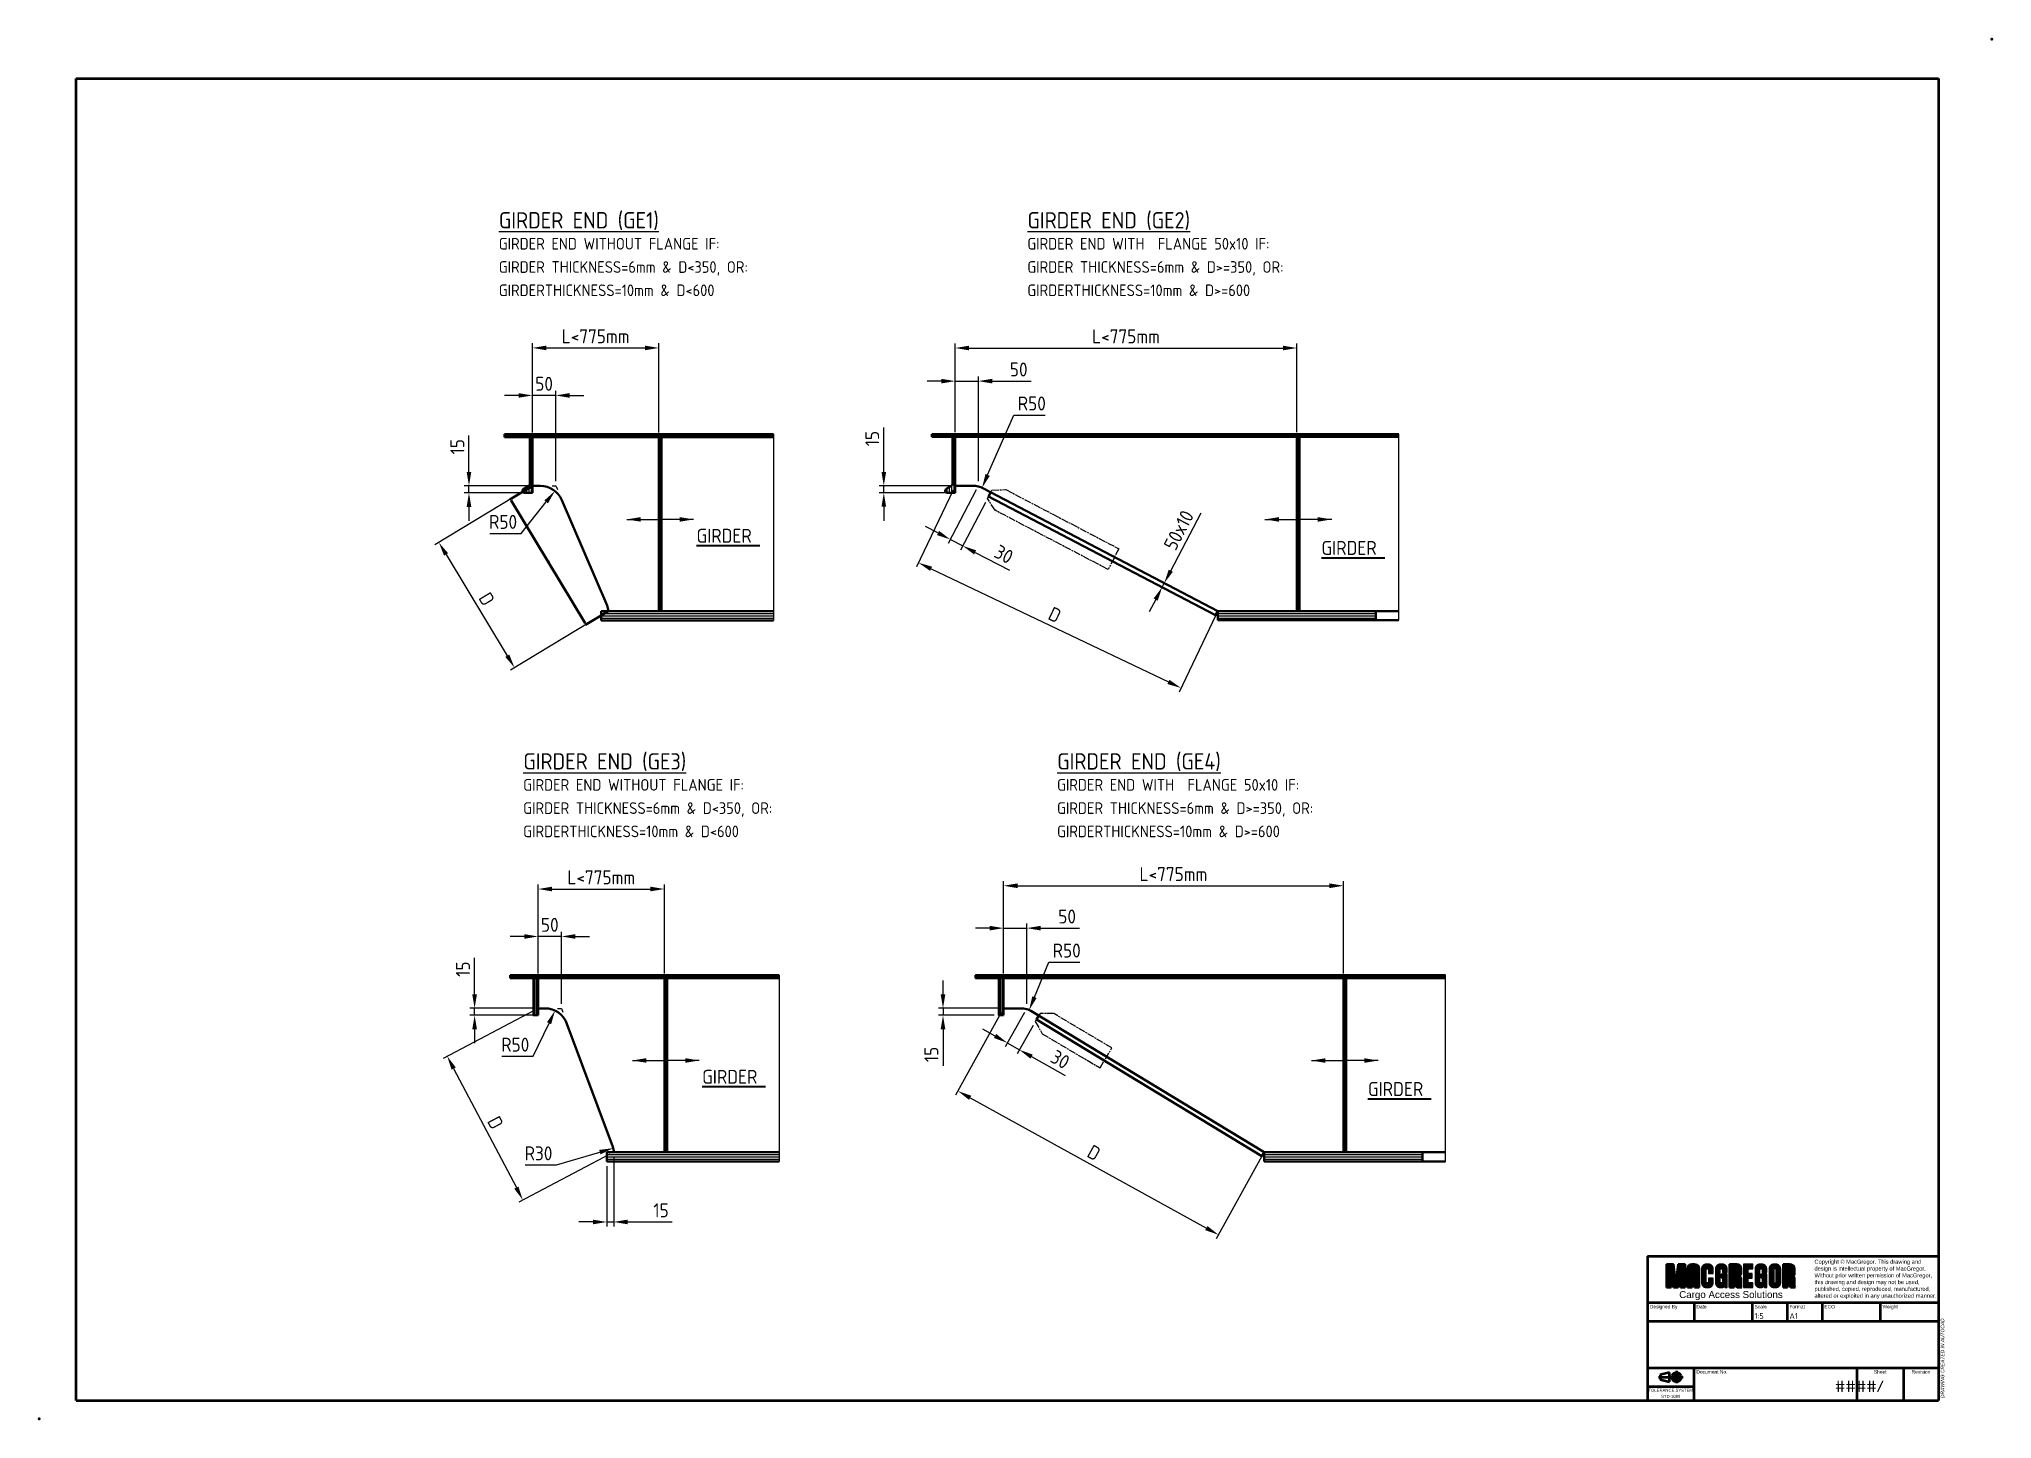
# Model space of a CAD drawing. Header units: millimetres. Extents: x 0 to 4195, y 0 to 2965.
import ezdxf
from ezdxf.enums import TextEntityAlignment as Align

# ---------------------------------------------------------------- set-up
doc = ezdxf.new("R2010")
doc.units = ezdxf.units.MM
doc.header["$LTSCALE"] = 5
doc.linetypes.add('AM_ISO08W050', pattern=[18, 12, -1.5, 3, -1.5])
for name, color, linetype, lineweight in [('AM_5', 3, 'Continuous', 25), ('AM_7', 4, 'AM_ISO08W050', 25), ('AM_8', 1, 'Continuous', 25), ('AM_BOR', 7, 'Continuous', 50), ('Mechanical-AM_0', 7, 'Continuous', 40), ('Mechanical-AM_4', 3, 'Continuous', 25), ('Mechanical-AM_5', 3, 'Continuous', 25), ('Mechanical-AM_6', 2, 'Continuous', 35), ('Mechanical-AM_7', 4, 'AM_ISO08W050', 25), ('Mechanical-AM_8', 1, 'Continuous', 25)]:
    doc.layers.add(name, color=color, linetype=linetype, lineweight=lineweight)
doc.styles.get("Standard").update_dxf_attribs({"font": 'ISOCP.SHX'})
doc.styles.add('TitleBlock', font='isocpeur.ttf')
doc.styles.add('TitleBlockHeadline', font='arial.ttf')
doc.linetypes.add('amzigzag', pattern='A,0.0001,[135,ltypeshp.shx,S=0.04,R=0,X=0,Y=0],-11', length=11.0001)
doc.dimstyles.new('AM_ISO$0', dxfattribs={"dimtxt": 3, "dimasz": 3, "dimexe": 1, "dimexo": 1, "dimgap": 1, "dimtad": 1, "dimdec": 0, "dimdsep": 46, "dimtxsty": 'Standard', "dimcen": 0, "dimclrd": 256, "dimclre": 256, "dimclrt": 2, "dimadec": 0, "dimazin": 2, "dimtp": 0.1, "dimtm": 0.1, "dimtfac": 0.71, "dimtdec": 0, "dimtmove": 0, "dimatfit": 3, "dimfxl": 1, "dimtzin": 0, "dimlwd": -1, "dimlwe": -1, "dimarcsym": 1})
doc.dimstyles.new('AM_ISO$4', dxfattribs={"dimtxt": 3, "dimasz": 3, "dimexe": 1, "dimexo": 1, "dimgap": 1, "dimtad": 1, "dimtoh": 1, "dimdec": 0, "dimdsep": 46, "dimtxsty": 'Standard', "dimcen": 0, "dimclrd": 256, "dimclre": 256, "dimclrt": 2, "dimadec": 0, "dimazin": 2, "dimtp": 0.1, "dimtm": 0.1, "dimtfac": 0.71, "dimtdec": 3, "dimtofl": 0, "dimtmove": 0, "dimatfit": 0, "dimfxl": 1, "dimtzin": 0, "dimlwd": -1, "dimlwe": -1, "dimarcsym": 1})
doc.dimstyles.new('AM_ISO$7', dxfattribs={"dimtxt": 3, "dimasz": 3, "dimexe": 1, "dimexo": 1, "dimgap": 1, "dimtad": 1, "dimdec": 0, "dimdsep": 46, "dimtxsty": 'Standard', "dimcen": 0, "dimclrd": 256, "dimclre": 256, "dimclrt": 2, "dimadec": 0, "dimazin": 2, "dimtp": 0.1, "dimtm": 0.1, "dimtfac": 0.71, "dimtdec": 0, "dimtmove": 0, "dimatfit": 3, "dimfxl": 1, "dimtzin": 0, "dimlwd": -1, "dimlwe": -1, "dimarcsym": 1})

msp = doc.modelspace()

# ---------------------------------------------------------------- texts
at = {"layer": 'Mechanical-AM_6'}
for p in [(1412.31, 1897.69), (2754.74, 1871.61), (1424.43, 735.15), (2854.69, 708.9)]:
    msp.add_text('%%UGIRDER ', height=30, dxfattribs=at).set_placement(p, align=Align.MIDDLE_LEFT)

# ---------------------------------------------------------------- blocks, each defined once
blk = doc.blocks.new('A1')
at = {"layer": 'AM_BOR', "color": 161}
for p, q in [((16, 576), (816, 576)), ((16, 8), (16, 576)), ((816, 576), (816, 8)), ((16, 8), (816, 8))]:
    blk.add_line(p, q, dxfattribs=at)
at = {"layer": 'AM_BOR'}
for p in [(839, 593), (0, 0)]:
    blk.add_point(p, dxfattribs=at)
blk = doc.blocks.new('MacGregor_Center')
at = {"lineweight": 0}
blk.add_hatch(color=1, dxfattribs=at).paths.add_polyline_path([(-27.5, 7), (-31.7, 7), (-33.1, -4.2), (-34.5, 7), (-38.7, 7), (-38.7, -7), (-35.9, -7), (-35.9, 3.5), (-34.5, -7), (-31.7, -7), (-30.3, 3.5), (-30.3, -7), (-27.5, -7)])
h = blk.add_hatch(color=1, dxfattribs=at)
h.paths.add_polyline_path([(-19.1, 4.2, 0.414214), (-21.9, 7), (-23.3, 7, 0.414214), (-26.1, 4.2), (-26.1, -7), (-23.3, -7), (-23.3, -1.1), (-21.9, -1.1), (-21.9, -7), (-19.1, -7)])
h.paths.add_polyline_path([(-21.9, 3.5), (-21.9, 1), (-23.3, 1), (-23.3, 3.5, -1)], flags=16)
h = blk.add_hatch(color=1, dxfattribs=at)
h.paths.add_polyline_path([(6.1, 4.2, 0.414214), (3.3, 7), (-0.9, 7), (-0.9, -7), (1.9, -7), (1.9, -1.4), (2.6, -1.4, -0.414214), (3.3, -2.1), (3.3, -6.3, 0.199889), (3.7, -7), (6.5, -7, -0.25672), (6.1, -6.3), (6.1, -1.4, 0.359801), (4.7, 0, 0.470803), (6.1, 1.4)])
h.paths.add_polyline_path([(3.3, 3.5), (3.3, 2.1, -0.287423), (3, 1.4), (1.9, 1.4), (1.9, 4.2), (3, 4.2, -0.28174)], flags=16)
h = blk.add_hatch(color=1, dxfattribs=at)
h.paths.add_polyline_path([(38.3, 4.2, 0.414214), (35.5, 7), (31.3, 7), (31.3, -7), (34.1, -7), (34.1, -1.4), (34.8, -1.4, -0.414214), (35.5, -2.1), (35.5, -6.3, 0.199889), (35.9, -7), (38.7, -7, -0.25672), (38.3, -6.3), (38.3, -1.4, 0.359801), (36.9, 0, 0.470803), (38.3, 1.4)])
h.paths.add_polyline_path([(35.5, 3.5), (35.5, 2.1, -0.287423), (35.2, 1.4), (34.1, 1.4), (34.1, 4.2), (35.2, 4.2, -0.28174)], flags=16)
at = {"layer": 'AM_8'}
for points in [[(-17.7, -4.2, 0.414214), (-14.9, -7), (-13.5, -7, 0.414214), (-10.7, -4.2), (-10.7, -1.4), (-13.5, -1.4), (-13.5, -3.9, -0.414657), (-13.8, -4.2), (-14.5, -4.2, -0.414214), (-14.9, -3.9), (-14.9, 3.9, -0.415213), (-14.5, 4.2), (-13.8, 4.2, -0.415656), (-13.5, 3.8), (-13.5, 1.4), (-10.7, 1.4), (-10.7, 4.2, 0.414214), (-13.5, 7), (-14.9, 7, 0.414214), (-17.7, 4.2)], [(-6.1, -4.2, -0.414214), (-6.5, -3.9), (-6.5, 3.9, -0.415213), (-6.1, 4.2), (-5.4, 4.2, -0.415656), (-5.1, 3.8), (-5.1, 2.1), (-2.3, 2.1), (-2.3, 4.2, 0.414214), (-5.1, 7), (-6.5, 7, 0.414214), (-9.3, 4.2), (-9.3, -4.2, 0.414214), (-6.5, -7), (-5.4, -7, 0.351109), (-4, -6), (-3.7, -7), (-2.3, -7), (-2.3, 1), (-5.8, 1), (-5.8, -1.1), (-5.1, -1.1), (-5.1, -3.9, -0.414657), (-5.4, -4.2)], [(13.1, 7), (7.5, 7), (7.5, -7), (13.1, -7), (13.1, -4.2), (10.3, -4.2), (10.3, -1.4), (12.8, -1.4), (12.8, 1.4), (10.3, 1.4), (10.3, 4.2), (13.1, 4.2)], [(17.7, -4.2, -0.414214), (17.3, -3.9), (17.3, 3.9, -0.415213), (17.7, 4.2), (18.4, 4.2, -0.415656), (18.7, 3.8), (18.7, 2.1), (21.5, 2.1), (21.5, 4.2, 0.414214), (18.7, 7), (17.3, 7, 0.414214), (14.5, 4.2), (14.5, -4.2, 0.414214), (17.3, -7), (18.4, -7, 0.351109), (19.8, -6), (20.1, -7), (21.5, -7), (21.5, 1), (18, 1), (18, -1.1), (18.7, -1.1), (18.7, -3.9, -0.414657), (18.4, -4.2)]]:
    blk.add_hatch(color=1, dxfattribs=at).paths.add_polyline_path(points)
h = blk.add_hatch(color=1, dxfattribs=at)
h.paths.add_polyline_path([(29.9, 4.2, 0.414214), (27.1, 7), (25.7, 7, 0.414214), (22.9, 4.2), (22.9, -4.2, 0.414214), (25.7, -7), (27.1, -7, 0.414214), (29.9, -4.2)])
h.paths.add_polyline_path([(27.1, 3.9), (27.1, -3.9, -0.414658), (26.8, -4.2), (26.1, -4.2, -0.414214), (25.7, -3.9), (25.7, 3.8, -0.415213), (26.1, 4.2), (26.8, 4.2, -0.415656)], flags=16)
at = {"color": 1, "linetype": 'Continuous'}
for p, q in [((-34.5, 7), (-38.7, 7)), ((-38.7, 7), (-38.7, -7)), ((-35.9, -7), (-35.9, 3.5)), ((-35.9, 3.5), (-34.5, -7)), ((-33.1, -4.2), (-34.5, 7)), ((-31.7, 7), (-33.1, -4.2)), ((-27.5, 7), (-31.7, 7)), ((-31.7, -7), (-30.3, 3.5)), ((-30.3, 3.5), (-30.3, -7)), ((-27.5, -7), (-27.5, 7)), ((-26.1, 4.2), (-26.1, -7)), ((-21.9, 7), (-23.3, 7)), ((-23.3, 3.5), (-23.3, 1)), ((-23.3, 1), (-21.9, 1)), ((-21.9, 1), (-21.9, 3.5)), ((-19.1, -7), (-19.1, 4.2)), ((-0.9, -7), (-0.9, 7)), ((-0.9, 7), (3.3, 7)), ((1.9, 4.2), (3, 4.2)), ((1.9, 1.4), (1.9, 4.2)), ((3, 1.4), (1.9, 1.4)), ((3.3, 3.5), (3.3, 2.1)), ((6.1, 4.2), (6.1, 1.4)), ((31.3, -7), (31.3, 7)), ((31.3, 7), (35.5, 7)), ((34.1, 4.2), (35.2, 4.2)), ((34.1, 1.4), (34.1, 4.2)), ((35.2, 1.4), (34.1, 1.4)), ((35.5, 3.5), (35.5, 2.1)), ((38.3, 4.2), (38.3, 1.4)), ((-38.7, -7), (-35.9, -7)), ((-34.5, -7), (-31.7, -7)), ((-30.3, -7), (-27.5, -7)), ((-26.1, -7), (-23.3, -7)), ((-23.3, -7), (-23.3, -1.1)), ((-23.3, -1.1), (-21.9, -1.1)), ((-21.9, -1.1), (-21.9, -7)), ((-21.9, -7), (-19.1, -7)), ((1.9, -7), (-0.9, -7)), ((2.6, -1.4), (1.9, -1.4)), ((1.9, -1.4), (1.9, -7)), ((3.3, -6.3), (3.3, -2.1)), ((6.5, -7), (3.7, -7)), ((6.1, -1.4), (6.1, -6.3)), ((34.1, -7), (31.3, -7)), ((34.8, -1.4), (34.1, -1.4)), ((34.1, -1.4), (34.1, -7)), ((35.5, -6.3), (35.5, -2.1)), ((38.7, -7), (35.9, -7)), ((38.3, -1.4), (38.3, -6.3))]:
    blk.add_line(p, q, dxfattribs=at)
for centre, radius, start, end in [((-23.3, 4.2), 2.8, 90, 180), ((-22.6, 3.5), 0.7, 0, 180), ((-21.9, 4.2), 2.8, 0, 90), ((2.6, 3.6), 0.754, 355.776, 58.7147), ((2.6, 2), 0.741, 300.6829, 4.8264), ((3.3, 4.2), 2.8, 0, 90), ((4.8, 1.3), 1.31, 265.9357, 4.0643), ((4.5, -1.6), 1.59, 6.5405, 83.4595), ((34.8, 3.6), 0.754, 355.776, 58.7147), ((34.8, 2), 0.741, 300.6829, 4.8264), ((35.5, 4.2), 2.8, 0, 90), ((37, 1.3), 1.31, 265.9357, 4.0643), ((36.7, -1.6), 1.59, 6.5405, 83.4595), ((2.6, -2.1), 0.704, 0, 90), ((4.3, -6.2), 1.02, 183.9574, 229.1727), ((6.9, -6.3), 0.812, 177.769, 235.3611), ((34.8, -2.1), 0.704, 360, 90), ((36.5, -6.2), 1.02, 183.9574, 229.1727), ((39.1, -6.3), 0.812, 177.769, 235.3611)]:
    blk.add_arc(centre, radius, start, end, dxfattribs=at)
at = {"layer": 'AM_5', "color": 1}
for p, q in [((13.1, 7), (7.5, 7)), ((7.5, 7), (7.5, -7)), ((10.3, 1.4), (10.3, 4.2)), ((10.3, 4.2), (13.1, 4.2)), ((12.8, 1.4), (10.3, 1.4)), ((12.8, -1.4), (12.8, 1.4)), ((13.1, 4.2), (13.1, 7)), ((7.5, -7), (13.1, -7)), ((10.3, -4.2), (10.3, -1.4)), ((10.3, -1.4), (12.8, -1.4)), ((13.1, -4.2), (10.3, -4.2)), ((13.1, -7), (13.1, -4.2))]:
    blk.add_line(p, q, dxfattribs=at)
at = {"layer": 'AM_7', "color": 1}
for p, q in [((-17.7, 4.2), (-17.7, -4.2)), ((-13.5, 7), (-14.9, 7)), ((-14.9, -3.9), (-14.9, 3.9)), ((-14.5, 4.2), (-13.8, 4.2)), ((-13.5, 3.9), (-13.5, 1.4)), ((-13.5, 1.4), (-10.7, 1.4)), ((-10.7, 1.4), (-10.7, 4.2)), ((-9.3, 4.2), (-9.3, -4.2)), ((-5.1, 7), (-6.5, 7)), ((-6.5, -3.9), (-6.5, 3.9)), ((-6.1, 4.2), (-5.4, 4.2)), ((-2.3, 1), (-5.8, 1)), ((-5.8, 1), (-5.8, -1.1)), ((-5.1, 3.9), (-5.1, 2.1)), ((-5.1, 2.1), (-2.3, 2.1)), ((-2.3, 2.1), (-2.3, 4.2)), ((-2.3, -7), (-2.3, 1)), ((14.5, 4.2), (14.5, -4.2)), ((18.7, 7), (17.3, 7)), ((17.3, -3.9), (17.3, 3.9)), ((17.7, 4.2), (18.4, 4.2)), ((21.5, 1), (18, 1)), ((18, 1), (18, -1.1)), ((18.7, 3.9), (18.7, 2.1)), ((18.7, 2.1), (21.5, 2.1)), ((21.5, 2.1), (21.5, 4.2)), ((21.5, -7), (21.5, 1)), ((22.9, 4.2), (22.9, -4.2)), ((27.1, 7), (25.7, 7)), ((25.7, 3.9), (25.7, -3.9)), ((26.8, 4.2), (26.1, 4.2)), ((27.1, -3.9), (27.1, 3.9)), ((29.9, -4.2), (29.9, 4.2)), ((-14.9, -7), (-13.5, -7)), ((-13.8, -4.2), (-14.5, -4.2)), ((-10.7, -1.4), (-13.5, -1.4)), ((-13.5, -1.4), (-13.5, -3.9)), ((-10.7, -4.2), (-10.7, -1.4)), ((-6.5, -7), (-5.4, -7)), ((-5.4, -4.2), (-6.1, -4.2)), ((-5.8, -1.1), (-5.1, -1.1)), ((-5.1, -1.1), (-5.1, -3.9)), ((-4, -6), (-3.7, -7)), ((-3.7, -7), (-2.3, -7)), ((17.3, -7), (18.4, -7)), ((18.4, -4.2), (17.7, -4.2)), ((18, -1.1), (18.7, -1.1)), ((18.7, -1.1), (18.7, -3.9)), ((19.8, -6), (20.1, -7)), ((20.1, -7), (21.5, -7)), ((25.7, -7), (27.1, -7)), ((26.1, -4.2), (26.8, -4.2))]:
    blk.add_line(p, q, dxfattribs=at)
for centre, radius, start, end in [((-14.9, 4.2), 2.8, 90, 180), ((-14.5, 3.9), 0.349, 89.8046, 180), ((-13.8, 3.8), 0.351, 0.2821, 90), ((-13.5, 4.2), 2.8, 0, 90), ((-6.5, 4.2), 2.8, 90, 180), ((-6.1, 3.9), 0.349, 89.8046, 180), ((-5.4, 3.8), 0.351, 0.2821, 90), ((-5.1, 4.2), 2.8, 0, 90), ((17.3, 4.2), 2.8, 90, 180), ((17.7, 3.9), 0.349, 89.8046, 180), ((18.4, 3.8), 0.351, 0.2821, 90), ((18.7, 4.2), 2.8, 0, 90), ((25.7, 4.2), 2.8, 90, 180), ((26.1, 3.8), 0.35, 90, 179.8046), ((26.8, 3.9), 0.349, 0, 90.2821), ((27.1, 4.2), 2.8, 0, 90), ((-14.9, -4.2), 2.8, 180, 270), ((-14.5, -3.9), 0.35, 180, 270), ((-13.8, -3.9), 0.35, 269.9132, 0), ((-13.5, -4.2), 2.8, 270, 0), ((-6.5, -4.2), 2.8, 180, 270), ((-6.1, -3.9), 0.35, 180, 270), ((-5.4, -3.9), 0.35, 269.9132, 0), ((-5.4, -5.6), 1.4, 268.1662, 345.5528), ((17.3, -4.2), 2.8, 180, 270), ((17.7, -3.9), 0.35, 180, 270), ((18.4, -3.9), 0.35, 269.9132, 0), ((18.4, -5.6), 1.4, 268.1662, 345.5528), ((25.7, -4.2), 2.8, 180, 270), ((26.1, -3.9), 0.35, 180, 270), ((26.8, -3.9), 0.35, 269.9132, 0.0001), ((27.1, -4.2), 2.8, 270, 0)]:
    blk.add_arc(centre, radius, start, end, dxfattribs=at)
blk = doc.blocks.new('CAS_HEAD')
at = {"layer": 'AM_BOR', "color": 161}
for q in [(0, 62), (-125, 0)]:
    blk.add_line((-125, 62), q, dxfattribs=at)
at = {"layer": 'AM_BOR'}
for p, q in [((-125, 42), (0, 42)), ((-105, 42), (-105, 34)), ((-80, 42), (-80, 34)), ((-65, 42), (-65, 34)), ((-50, 42), (-50, 34)), ((-25, 42), (-25, 34)), ((-125, 34), (0, 34)), ((-125, 14), (0, 14)), ((-105, 0), (-105, 14)), ((-35, 14), (-35, 0)), ((-15, 14), (-15, 0)), ((-125, 6), (-105, 6))]:
    blk.add_line(p, q, dxfattribs=at)
at = {"layer": 'AM_BOR', "color": 3, "linetype": 'Continuous'}
for p, q in [((-120.21, 10), (-109.65, 10)), ((-115.5, 11.99), (-119.49, 11)), ((-119.49, 11), (-119.49, 9)), ((-119.49, 9), (-115.5, 8.01)), ((-115.5, 8.01), (-115.5, 11.99)), ((-112.51, 12.67), (-112.51, 7.34))]:
    blk.add_line(p, q, dxfattribs=at)
for radius in [1.99, 0.997]:
    blk.add_circle((-112.51, 10), radius, dxfattribs=at)
at = {"layer": 'Mechanical-AM_0', "xscale": 0.7142857142857143, "yscale": 0.7142857142857143, "zscale": 0.7142857142857143}
blk.add_blockref('MacGregor_Center', (-89.12, 53.5), dxfattribs=at)
at = {"layer": 'AM_BOR', "insert": (-53.24, 52), "char_height": 1.75, "attachment_point": 4, "style": 'TitleBlockHeadline'}
blk.add_mtext_dynamic_manual_height_columns('Copyright © MacGregor. This drawing and design is intellectual property of MacGregor. Without prior written permission of MacGregor, this drawing and design may not be used, published, copied, reproduced, manufactured, altered or exploited in any unauthorized manner.', width=52.701, gutter_width=10, heights=[0], dxfattribs=at)
at = {"layer": 'AM_BOR', "color": 161, "linetype": 'Continuous', "attachment_point": 5}
for s, width, insert, char_height, style in [('Cargo Access Solutions', 58.4583, (-89.12, 45), 3, 'TitleBlockHeadline'), ('/', 3.548, (-25, 6), 5, 'TitleBlock')]:
    blk.add_mtext_dynamic_manual_height_columns(s, width=width, gutter_width=17.5, heights=[0], dxfattribs=dict(at, insert=insert, char_height=char_height, style=style))
at = {"layer": 'AM_BOR', "linetype": 'Continuous', "char_height": 1.5, "style": 'TitleBlockHeadline'}
for s, width, insert, attachment_point in [('Designed By', 13.5258, (-124, 41), 1), ('Date', 7.6447, (-104, 41), 1), ('Scale', 9.562, (-79, 41), 1), ('Format', 8.884, (-64, 41), 1), ('ECO', 8.884, (-49, 41), 1), ('Weight', 8.884, (-24, 41), 1), ('Document No.', 17.2722, (-104, 13), 1), ('Sheet', 6.5296, (-25, 13), 2), ('Revision', 6.5296, (-7.5, 13), 2)]:
    blk.add_mtext_dynamic_manual_height_columns(s, width=width, gutter_width=17.5, heights=[0], dxfattribs=dict(at, insert=insert, attachment_point=attachment_point))
at = {"layer": 'AM_BOR', "linetype": 'Continuous', "insert": (1, 1), "char_height": 1.5, "attachment_point": 1, "rotation": 90, "style": 'TitleBlockHeadline'}
blk.add_mtext_dynamic_manual_height_columns('{\\fArial|b0|i1|c0|p34;DRAWING CREATED IN AUTOCAD}', width=40.1572, gutter_width=17.5, heights=[0], dxfattribs=at)
at = {"layer": 'AM_BOR', "linetype": 'Continuous', "insert": (-115, 3), "char_height": 1.3, "attachment_point": 5, "line_spacing_factor": 1.2, "style": 'TitleBlockHeadline'}
blk.add_mtext_dynamic_manual_height_columns('TOLERANCE SYSTEM^JSTD-1089', width=19.5515, gutter_width=17.5, heights=[5.65], dxfattribs=at)
at = {"layer": 'AM_BOR', "color": 2, "style": 'TitleBlock', "flags": 2}
for tag, p in [('ARAS_DOCDRAWNBY', (-124, 35)), ('ARAS_DOCDATE', (-104, 35)), ('ARAS_ECONUMBER', (-49, 35)), ('ARAS_PARTWEIGHT', (-24, 35))]:
    blk.add_attdef(tag, p, '', height=2.5, dxfattribs=at)
at = {"layer": 'AM_BOR', "color": 2, "style": 'TitleBlock'}
for tag, p in [('GEN-TITLE-SCA{5.42}', (-79, 35)), ('GEN-TITLE-SIZ{22.6}', (-64, 35))]:
    blk.add_attdef(tag, p, '', height=2.5, dxfattribs=at)
at = {"layer": 'AM_BOR', "color": 161, "style": 'TitleBlock', "flags": 2}
for tag, height, p in [('ARAS_DOCNAME', 4, (-62.5, 29)), ('ARAS_DOCREVISION', 5, (-7.5, 6))]:
    blk.add_attdef(tag, text='', height=height, dxfattribs=at).set_placement(p, align=Align.MIDDLE_CENTER)
for tag, p in [('ARAS_DOCID', (-104, 6)), ('ARAS_DOCTOTALSHEETNO', (-23.5, 6))]:
    blk.add_attdef(tag, text='', height=5, dxfattribs=at).set_placement(p, align=Align.MIDDLE_LEFT)
at = {"layer": 'AM_BOR', "color": 2, "lineweight": 30, "flags": 104}
blk.add_attdef('ARAS_DOCDESCRIPTION', text='', height=3.5, dxfattribs=at).set_placement((-62.5, 20), align=Align.MIDDLE_CENTER)
at = {"layer": 'Mechanical-AM_0', "color": 161, "style": 'TitleBlock'}
blk.add_attdef('ARAS_DOCSHEETNO', text='', height=5, dxfattribs=at).set_placement((-26.5, 6), align=Align.MIDDLE_RIGHT)
blk = doc.blocks.new('*D396')
at = {"layer": 'Defpoints', "color": 0, "transparency": 16777216}
for p in [(923.5, 2004.8), (1059.9, 2004.8), (1059.9, 1989.8)]:
    blk.add_point(p, dxfattribs=at)
at = {"layer": 'Mechanical-AM_5', "transparency": 16777216}
for p, q in [((923.5, 2034.8), (923.5, 2113.1)), ((1049.9, 2004.8), (913.5, 2004.8)), ((1049.9, 1989.8), (913.5, 1989.8)), ((923.5, 1989.8), (923.5, 2004.8)), ((923.5, 1959.8), (923.5, 1929.8))]:
    blk.add_line(p, q, dxfattribs=at)
for points in [[(918.5, 2034.8), (928.5, 2034.8), (923.5, 2004.8)], [(918.5, 1959.8), (928.5, 1959.8), (923.5, 1989.8)]]:
    blk.add_solid(points, dxfattribs=at)
at = {"layer": 'Mechanical-AM_5', "color": 2, "transparency": 16777216, "insert": (898.5, 2089), "char_height": 30, "attachment_point": 5, "rotation": 90}
blk.add_mtext('15', dxfattribs=at)
blk = doc.blocks.new('*D397')
at = {"layer": 'Defpoints', "color": 0, "transparency": 16777216}
for p in [(1059.9, 2199.2), (1059.9, 2109.8), (1109.9, 2004.8)]:
    blk.add_point(p, dxfattribs=at)
at = {"layer": 'Mechanical-AM_5', "transparency": 16777216}
for p, q in [((1029.9, 2199.2), (999.9, 2199.2)), ((1059.9, 2119.8), (1059.9, 2209.2)), ((1109.9, 2199.2), (1059.9, 2199.2)), ((1109.9, 2014.8), (1109.9, 2209.2)), ((1139.9, 2199.2), (1169.9, 2199.2))]:
    blk.add_line(p, q, dxfattribs=at)
for points in [[(1029.9, 2204.2), (1029.9, 2194.2), (1059.9, 2199.2)], [(1139.9, 2204.2), (1139.9, 2194.2), (1109.9, 2199.2)]]:
    blk.add_solid(points, dxfattribs=at)
at = {"layer": 'Mechanical-AM_5', "color": 2, "transparency": 16777216, "insert": (1084.9, 2224.2), "char_height": 30, "attachment_point": 5}
blk.add_mtext('50', dxfattribs=at)
blk = doc.blocks.new('HP_120x6_sv')
at = {"ltscale": 0.35}
for p, q in [((0, 0), (0, -120)), ((0, 0), (6, 0)), ((6, 0), (6, -101.3)), ((0, -120), (17, -120)), ((8.2, -105.2), (19.3, -111.6))]:
    blk.add_line(p, q, dxfattribs=at)
for centre, start, end in [((10.5, -101.3), 180, 240), ((17, -115.5), 270, 60)]:
    blk.add_arc(centre, 4.5, start, end, dxfattribs=at)
at = {"layer": 'Mechanical-AM_8'}
for p, q in [((3, 0), (3, -120)), ((8, -105.1), (8, -120)), ((13, -108), (13, -120)), ((18, -110.9), (18, -120))]:
    blk.add_line(p, q, dxfattribs=at)
blk = doc.blocks.new('*D398')
at = {"layer": 'Defpoints', "color": 0, "transparency": 16777216}
for p in [(1331.3, 2301.3), (1059.9, 2109.8), (1331.3, 2109.8)]:
    blk.add_point(p, dxfattribs=at)
at = {"layer": 'Mechanical-AM_5', "transparency": 16777216}
for p, q in [((1059.9, 2119.8), (1059.9, 2311.3)), ((1331.3, 2119.8), (1331.3, 2311.3)), ((1089.9, 2301.3), (1301.3, 2301.3))]:
    blk.add_line(p, q, dxfattribs=at)
for points in [[(1089.9, 2306.3), (1089.9, 2296.3), (1059.9, 2301.3)], [(1301.3, 2306.3), (1301.3, 2296.3), (1331.3, 2301.3)]]:
    blk.add_solid(points, dxfattribs=at)
at = {"layer": 'Mechanical-AM_5', "color": 2, "transparency": 16777216, "insert": (1195.6, 2326.3), "char_height": 30, "attachment_point": 5}
blk.add_mtext('L<775mm', dxfattribs=at)
blk = doc.blocks.new('*D401')
at = {"layer": 'Defpoints', "color": 0, "transparency": 16777216}
for p in [(1108.1, 1993.9), (1077, 1954.8)]:
    blk.add_point(p, dxfattribs=at)
at = {"layer": 'Mechanical-AM_5', "transparency": 16777216}
for p, q in [((1035.3, 1902.5), (1089.4, 1970.5)), ((968.2, 1902.5), (1035.3, 1902.5))]:
    blk.add_line(p, q, dxfattribs=at)
blk.add_solid([(1085.5, 1973.6), (1093.3, 1967.4), (1108.1, 1993.9)], dxfattribs=at)
at = {"layer": 'Mechanical-AM_5', "color": 2, "transparency": 16777216, "insert": (996.7, 1927.5), "char_height": 30, "attachment_point": 5}
blk.add_mtext('R50', dxfattribs=at)
blk = doc.blocks.new('*D411')
at = {"layer": 'Defpoints', "color": 0, "transparency": 16777216}
for p in [(1059.9, 2004.8), (1222.5, 1735.8), (1021.3, 1614.3)]:
    blk.add_point(p, dxfattribs=at)
at = {"layer": 'Mechanical-AM_5', "transparency": 16777216}
for p, q in [((1051.4, 1999.7), (850.2, 1878.1)), ((874.3, 1857.6), (1005.8, 1639.9)), ((1213.9, 1730.7), (1012.8, 1609.1))]:
    blk.add_line(p, q, dxfattribs=at)
for points in [[(878.6, 1860.2), (870, 1855), (858.8, 1883.3)], [(1010.1, 1642.5), (1001.5, 1637.4), (1021.3, 1614.3)]]:
    blk.add_solid(points, dxfattribs=at)
at = {"layer": 'Mechanical-AM_5', "color": 2, "transparency": 16777216, "insert": (961.6, 1761.8), "char_height": 30, "attachment_point": 5, "rotation": 301.1448}
blk.add_mtext('D', dxfattribs=at)
blk = doc.blocks.new('*D415')
at = {"layer": 'Defpoints', "color": 0, "transparency": 16777216}
for p in [(2121.8, 1054.6), (2071.8, 947.3), (2121.8, 882.3)]:
    blk.add_point(p, dxfattribs=at)
at = {"layer": 'Mechanical-AM_5', "transparency": 16777216}
for p, q in [((2041.8, 1054.6), (2011.8, 1054.6)), ((2071.8, 957.3), (2071.8, 1064.6)), ((2071.8, 1054.6), (2121.8, 1054.6)), ((2121.8, 892.3), (2121.8, 1064.6)), ((2151.8, 1054.6), (2234.9, 1054.6))]:
    blk.add_line(p, q, dxfattribs=at)
for points in [[(2041.8, 1059.6), (2041.8, 1049.6), (2071.8, 1054.6)], [(2151.8, 1059.6), (2151.8, 1049.6), (2121.8, 1054.6)]]:
    blk.add_solid(points, dxfattribs=at)
at = {"layer": 'Mechanical-AM_5', "color": 2, "transparency": 16777216, "insert": (2208.4, 1079.6), "char_height": 30, "attachment_point": 5}
blk.add_mtext('50', dxfattribs=at)
blk = doc.blocks.new('*D416')
at = {"layer": 'Defpoints', "color": 0, "transparency": 16777216}
for p in [(2801.8, 1145.7), (2071.8, 947.3), (2801.8, 947.3)]:
    blk.add_point(p, dxfattribs=at)
at = {"layer": 'Mechanical-AM_5', "transparency": 16777216}
for p, q in [((2071.8, 957.3), (2071.8, 1155.7)), ((2101.8, 1145.7), (2771.8, 1145.7)), ((2801.8, 957.3), (2801.8, 1155.7))]:
    blk.add_line(p, q, dxfattribs=at)
for points in [[(2101.8, 1150.7), (2101.8, 1140.7), (2071.8, 1145.7)], [(2771.8, 1150.7), (2771.8, 1140.7), (2801.8, 1145.7)]]:
    blk.add_solid(points, dxfattribs=at)
at = {"layer": 'Mechanical-AM_5', "color": 2, "transparency": 16777216, "insert": (2436.8, 1170.7), "char_height": 30, "attachment_point": 5}
blk.add_mtext('L<775mm', dxfattribs=at)
blk = doc.blocks.new('*D417')
at = {"layer": 'Defpoints', "color": 0, "transparency": 16777216}
for p in [(2071.8, 882.3), (1941.8, 867.3), (2061.8, 867.3)]:
    blk.add_point(p, dxfattribs=at)
at = {"layer": 'Mechanical-AM_5', "transparency": 16777216}
for p, q in [((1941.8, 912.3), (1941.8, 942.3)), ((2061.8, 882.3), (1931.8, 882.3)), ((1941.8, 882.3), (1941.8, 867.3)), ((2051.8, 867.3), (1931.8, 867.3)), ((1941.8, 837.3), (1941.8, 759.1))]:
    blk.add_line(p, q, dxfattribs=at)
for points in [[(1936.8, 912.3), (1946.8, 912.3), (1941.8, 882.3)], [(1936.8, 837.3), (1946.8, 837.3), (1941.8, 867.3)]]:
    blk.add_solid(points, dxfattribs=at)
at = {"layer": 'Mechanical-AM_5', "color": 2, "transparency": 16777216, "insert": (1916.8, 783.2), "char_height": 30, "attachment_point": 5, "rotation": 90}
blk.add_mtext('15', dxfattribs=at)
blk = doc.blocks.new('*D403')
at = {"layer": 'Defpoints', "color": 0, "transparency": 16777216}
for p in [(2071.8, 882.3), (2631.8, 573.3), (2533.8, 395.6)]:
    blk.add_point(p, dxfattribs=at)
at = {"layer": 'Mechanical-AM_5', "transparency": 16777216}
for p, q in [((2067, 873.5), (1968.9, 695.8)), ((2000, 690.1), (2507.5, 410.1)), ((2627, 564.5), (2528.9, 386.8))]:
    blk.add_line(p, q, dxfattribs=at)
for points in [[(2002.5, 694.5), (1997.6, 685.7), (1973.8, 704.6)], [(2509.9, 414.4), (2505.1, 405.7), (2533.8, 395.6)]]:
    blk.add_solid(points, dxfattribs=at)
at = {"layer": 'Mechanical-AM_5', "color": 2, "transparency": 16777216, "insert": (2266, 572.1), "char_height": 30, "attachment_point": 5, "rotation": 331.1107}
blk.add_mtext('D', dxfattribs=at)
blk = doc.blocks.new('*D418')
at = {"layer": 'Defpoints', "color": 0, "transparency": 16777216}
for p in [(2126.8, 878.6), (2107.9, 832.3)]:
    blk.add_point(p, dxfattribs=at)
at = {"layer": 'Mechanical-AM_5', "transparency": 16777216}
for p, q in [((2138.2, 906.3), (2169, 981.4)), ((2169, 981.4), (2236, 981.4))]:
    blk.add_line(p, q, dxfattribs=at)
blk.add_solid([(2133.6, 908.2), (2142.8, 904.4), (2126.8, 878.6)], dxfattribs=at)
at = {"layer": 'Mechanical-AM_5', "color": 2, "transparency": 16777216, "insert": (2207.5, 1006.4), "char_height": 30, "attachment_point": 5}
blk.add_mtext('R50', dxfattribs=at)
blk = doc.blocks.new('*D404')
at = {"layer": 'Defpoints', "color": 0, "transparency": 16777216}
for p in [(2121.8, 882.3), (2140.2, 854), (2105.9, 793.3)]:
    blk.add_point(p, dxfattribs=at)
at = {"layer": 'Mechanical-AM_5', "transparency": 16777216}
for p, q in [((2116.9, 873.6), (2075, 799.4)), ((2135.3, 845.3), (2101, 784.6)), ((2053.8, 822.8), (2027.6, 837.6)), ((2079.9, 808.1), (2105.9, 793.3)), ((2132, 778.6), (2204.3, 737.7))]:
    blk.add_line(p, q, dxfattribs=at)
for points in [[(2056.2, 827.2), (2051.3, 818.5), (2079.9, 808.1)], [(2134.5, 782.9), (2129.6, 774.2), (2105.9, 793.3)]]:
    blk.add_solid(points, dxfattribs=at)
at = {"layer": 'Mechanical-AM_5', "color": 2, "transparency": 16777216, "insert": (2193.5, 772.5), "char_height": 30, "attachment_point": 5, "rotation": 330.5185}
blk.add_mtext('30', dxfattribs=at)
blk = doc.blocks.new('*D405')
at = {"layer": 'Defpoints', "color": 0, "transparency": 16777216}
for p in [(1219.6, 553.3), (1234.6, 573.3), (1219.6, 423.3)]:
    blk.add_point(p, dxfattribs=at)
at = {"layer": 'Mechanical-AM_5', "transparency": 16777216}
for p, q in [((1234.6, 563.3), (1234.6, 413.3)), ((1219.6, 543.3), (1219.6, 413.3)), ((1189.6, 423.3), (1159.6, 423.3)), ((1219.6, 423.3), (1234.6, 423.3)), ((1264.6, 423.3), (1360.2, 423.3))]:
    blk.add_line(p, q, dxfattribs=at)
for points in [[(1189.6, 428.3), (1189.6, 418.3), (1219.6, 423.3)], [(1264.6, 428.3), (1264.6, 418.3), (1234.6, 423.3)]]:
    blk.add_solid(points, dxfattribs=at)
at = {"layer": 'Mechanical-AM_5', "color": 2, "transparency": 16777216, "insert": (1336.1, 448.3), "char_height": 30, "attachment_point": 5}
blk.add_mtext('15', dxfattribs=at)
blk = doc.blocks.new('*D406')
at = {"layer": 'Defpoints', "color": 0, "transparency": 16777216}
for p in [(935.6, 882.3), (1072.1, 882.3), (1072.1, 867.3)]:
    blk.add_point(p, dxfattribs=at)
at = {"layer": 'Mechanical-AM_5', "transparency": 16777216}
for p, q in [((935.6, 912.3), (935.6, 990.5)), ((1062.1, 882.3), (925.6, 882.3)), ((935.6, 867.3), (935.6, 882.3)), ((1062.1, 867.3), (925.6, 867.3)), ((935.6, 837.3), (935.6, 807.3))]:
    blk.add_line(p, q, dxfattribs=at)
for points in [[(930.6, 912.3), (940.6, 912.3), (935.6, 882.3)], [(930.6, 837.3), (940.6, 837.3), (935.6, 867.3)]]:
    blk.add_solid(points, dxfattribs=at)
at = {"layer": 'Mechanical-AM_5', "color": 2, "transparency": 16777216, "insert": (910.6, 966.4), "char_height": 30, "attachment_point": 5, "rotation": 90}
blk.add_mtext('15', dxfattribs=at)
blk = doc.blocks.new('*D407')
at = {"layer": 'Defpoints', "color": 0, "transparency": 16777216}
for p in [(1072.1, 1036.7), (1072.1, 947.3), (1122.1, 882.3)]:
    blk.add_point(p, dxfattribs=at)
at = {"layer": 'Mechanical-AM_5', "transparency": 16777216}
for p, q in [((1042.1, 1036.7), (1012.1, 1036.7)), ((1072.1, 957.3), (1072.1, 1046.7)), ((1122.1, 1036.7), (1072.1, 1036.7)), ((1122.1, 892.3), (1122.1, 1046.7)), ((1152.1, 1036.7), (1182.1, 1036.7))]:
    blk.add_line(p, q, dxfattribs=at)
for points in [[(1042.1, 1041.7), (1042.1, 1031.7), (1072.1, 1036.7)], [(1152.1, 1041.7), (1152.1, 1031.7), (1122.1, 1036.7)]]:
    blk.add_solid(points, dxfattribs=at)
at = {"layer": 'Mechanical-AM_5', "color": 2, "transparency": 16777216, "insert": (1097.1, 1061.7), "char_height": 30, "attachment_point": 5}
blk.add_mtext('50', dxfattribs=at)
blk = doc.blocks.new('*D408')
at = {"layer": 'Defpoints', "color": 0, "transparency": 16777216}
for p in [(1072.1, 882.3), (1234.6, 573.3), (1039.2, 470.5)]:
    blk.add_point(p, dxfattribs=at)
at = {"layer": 'Mechanical-AM_5', "transparency": 16777216}
for p, q in [((1063.2, 877.6), (867.8, 774.8)), ((890.6, 753), (1025.3, 497.1)), ((1225.8, 568.6), (1030.4, 465.8))]:
    blk.add_line(p, q, dxfattribs=at)
for points in [[(895.1, 755.3), (886.2, 750.6), (876.7, 779.5)], [(1029.7, 499.4), (1020.8, 494.7), (1039.2, 470.5)]]:
    blk.add_solid(points, dxfattribs=at)
at = {"layer": 'Mechanical-AM_5', "color": 2, "transparency": 16777216, "insert": (980.3, 636.7), "char_height": 30, "attachment_point": 5, "rotation": 297.7479}
blk.add_mtext('D', dxfattribs=at)
blk = doc.blocks.new('*D409')
at = {"layer": 'Defpoints', "color": 0, "transparency": 16777216}
for p in [(1343.4, 1138.7), (1072.1, 947.3), (1343.4, 947.3)]:
    blk.add_point(p, dxfattribs=at)
at = {"layer": 'Mechanical-AM_5', "transparency": 16777216}
for p, q in [((1072.1, 957.3), (1072.1, 1148.7)), ((1102.1, 1138.7), (1313.4, 1138.7)), ((1343.4, 957.3), (1343.4, 1148.7))]:
    blk.add_line(p, q, dxfattribs=at)
for points in [[(1102.1, 1143.7), (1102.1, 1133.7), (1072.1, 1138.7)], [(1313.4, 1143.7), (1313.4, 1133.7), (1343.4, 1138.7)]]:
    blk.add_solid(points, dxfattribs=at)
at = {"layer": 'Mechanical-AM_5', "color": 2, "transparency": 16777216, "insert": (1207.7, 1163.7), "char_height": 30, "attachment_point": 5}
blk.add_mtext('L<775mm', dxfattribs=at)
blk = doc.blocks.new('*D420')
at = {"layer": 'Defpoints', "color": 0, "transparency": 16777216}
for p in [(1108.4, 877.4), (1086.8, 832.3)]:
    blk.add_point(p, dxfattribs=at)
at = {"layer": 'Mechanical-AM_5', "transparency": 16777216}
for p, q in [((1061.4, 779.2), (1095.5, 850.3)), ((994.4, 779.2), (1061.4, 779.2))]:
    blk.add_line(p, q, dxfattribs=at)
blk.add_solid([(1091, 852.5), (1100, 848.2), (1108.4, 877.4)], dxfattribs=at)
at = {"layer": 'Mechanical-AM_5', "color": 2, "transparency": 16777216, "insert": (1022.9, 804.2), "char_height": 30, "attachment_point": 5}
blk.add_mtext('R50', dxfattribs=at)
blk = doc.blocks.new('*D410')
at = {"layer": 'Defpoints', "color": 0, "transparency": 16777216}
for p in [(1204.6, 573.3), (1233.4, 581.8)]:
    blk.add_point(p, dxfattribs=at)
at = {"layer": 'Mechanical-AM_5', "transparency": 16777216}
for p, q in [((1044.3, 545.7), (1111.4, 545.7)), ((1111.4, 545.7), (1204.6, 573.3))]:
    blk.add_line(p, q, dxfattribs=at)
blk.add_solid([(1203.2, 578.1), (1206, 568.5), (1233.4, 581.8)], dxfattribs=at)
at = {"layer": 'Mechanical-AM_5', "color": 2, "transparency": 16777216, "insert": (1072.9, 570.7), "char_height": 30, "attachment_point": 5}
blk.add_mtext('R30', dxfattribs=at)
blk = doc.blocks.new('DETAIL TITLE')
at = {"color": 161}
blk.add_attdef('TITLE', text='', height=3.5, dxfattribs=at).set_placement((-0.02, -0.74), align=Align.BOTTOM_CENTER)
at = {"color": 2}
for p in [(-0.05, -1.74), (-0.05, -6.74), (-0.05, -11.74), (-0.05, -16.74)]:
    blk.add_attdef('NOTE', text='', height=2.5, dxfattribs=at).set_placement(p, align=Align.TOP_CENTER)
blk = doc.blocks.new('*D429')
at = {"layer": 'Defpoints', "color": 0, "transparency": 16777216}
for p in [(1814.6, 1990), (1954.9, 1990), (1967.9, 2005)]:
    blk.add_point(p, dxfattribs=at)
at = {"layer": 'Mechanical-AM_5', "transparency": 16777216}
for p, q in [((1814.6, 2035), (1814.6, 2130.6)), ((1957.9, 2005), (1804.6, 2005)), ((1944.9, 1990), (1804.6, 1990)), ((1814.6, 1990), (1814.6, 2005)), ((1814.6, 1960), (1814.6, 1930))]:
    blk.add_line(p, q, dxfattribs=at)
for points in [[(1809.6, 2035), (1819.6, 2035), (1814.6, 2005)], [(1809.6, 1960), (1819.6, 1960), (1814.6, 1990)]]:
    blk.add_solid(points, dxfattribs=at)
at = {"layer": 'Mechanical-AM_5', "color": 2, "transparency": 16777216, "insert": (1789.6, 2106.5), "char_height": 30, "attachment_point": 5, "rotation": 90}
blk.add_mtext('15', dxfattribs=at)
blk = doc.blocks.new('*D430')
at = {"layer": 'Defpoints', "color": 0, "transparency": 16777216}
for p in [(2701.9, 2301.1), (1967.9, 2110), (2701.9, 2110)]:
    blk.add_point(p, dxfattribs=at)
at = {"layer": 'Mechanical-AM_5', "transparency": 16777216}
for p, q in [((1967.9, 2120), (1967.9, 2311.1)), ((2701.9, 2120), (2701.9, 2311.1)), ((1997.9, 2301.1), (2671.9, 2301.1))]:
    blk.add_line(p, q, dxfattribs=at)
for points in [[(1997.9, 2306.1), (1997.9, 2296.1), (1967.9, 2301.1)], [(2671.9, 2306.1), (2671.9, 2296.1), (2701.9, 2301.1)]]:
    blk.add_solid(points, dxfattribs=at)
at = {"layer": 'Mechanical-AM_5', "color": 2, "transparency": 16777216, "insert": (2334.9, 2326.1), "char_height": 30, "attachment_point": 5}
blk.add_mtext('L<775mm', dxfattribs=at)
blk = doc.blocks.new('*D431')
at = {"layer": 'Defpoints', "color": 0, "transparency": 16777216}
for p in [(2017.9, 2230), (1967.9, 2110), (2017.9, 2005)]:
    blk.add_point(p, dxfattribs=at)
at = {"layer": 'Mechanical-AM_5', "transparency": 16777216}
for p, q in [((1937.9, 2230), (1907.9, 2230)), ((1967.9, 2120), (1967.9, 2240)), ((1967.9, 2230), (2017.9, 2230)), ((2017.9, 2015), (2017.9, 2240)), ((2047.9, 2230), (2130.9, 2230))]:
    blk.add_line(p, q, dxfattribs=at)
for points in [[(1937.9, 2235), (1937.9, 2225), (1967.9, 2230)], [(2047.9, 2235), (2047.9, 2225), (2017.9, 2230)]]:
    blk.add_solid(points, dxfattribs=at)
at = {"layer": 'Mechanical-AM_5', "color": 2, "transparency": 16777216, "insert": (2104.4, 2255), "char_height": 30, "attachment_point": 5}
blk.add_mtext('50', dxfattribs=at)
blk = doc.blocks.new('*D432')
at = {"layer": 'Defpoints', "color": 0, "transparency": 16777216}
for p in [(2283.5, 1854.7), (2288.2, 1863.5), (2417.1, 1796.1)]:
    blk.add_point(p, dxfattribs=at)
at = {"layer": 'Mechanical-AM_5', "transparency": 16777216}
for p, q in [((2431, 1822.6), (2496, 1946.7)), ((2292.4, 1850), (2421.3, 1782.6)), ((2297, 1858.9), (2426, 1791.4)), ((2412.5, 1787.2), (2417.1, 1796.1)), ((2398.6, 1760.6), (2384.7, 1734))]:
    blk.add_line(p, q, dxfattribs=at)
for points in [[(2426.6, 1825), (2435.5, 1820.3), (2417.1, 1796.1)], [(2394.1, 1762.9), (2403, 1758.3), (2412.5, 1787.2)]]:
    blk.add_solid(points, dxfattribs=at)
at = {"layer": 'Mechanical-AM_5', "color": 2, "transparency": 16777216, "insert": (2448.3, 1909.6), "char_height": 30, "attachment_point": 5, "rotation": 62.3749}
blk.add_mtext('50x10', dxfattribs=at)
blk = doc.blocks.new('*D433')
at = {"layer": 'Defpoints', "color": 0, "transparency": 16777216}
for p in [(2025.6, 2000.8), (2005.6, 1955)]:
    blk.add_point(p, dxfattribs=at)
at = {"layer": 'Mechanical-AM_5', "transparency": 16777216}
for p, q in [((2037.7, 2028.3), (2094, 2157)), ((2094, 2157), (2161, 2157))]:
    blk.add_line(p, q, dxfattribs=at)
blk.add_solid([(2033.1, 2030.3), (2042.3, 2026.3), (2025.6, 2000.8)], dxfattribs=at)
at = {"layer": 'Mechanical-AM_5', "color": 2, "transparency": 16777216, "insert": (2132.5, 2182), "char_height": 30, "attachment_point": 5}
blk.add_mtext('R50', dxfattribs=at)
blk = doc.blocks.new('*D434')
at = {"layer": 'Defpoints', "color": 0, "transparency": 16777216}
for p in [(2017.9, 2005), (2037.5, 1977.8), (1984.2, 1875.9)]:
    blk.add_point(p, dxfattribs=at)
at = {"layer": 'Mechanical-AM_5', "transparency": 16777216}
for p, q in [((2013.3, 1996.1), (1953, 1881)), ((2032.9, 1968.9), (1979.6, 1867)), ((1931, 1903.7), (1904.4, 1917.6)), ((1957.6, 1889.8), (1984.2, 1875.9)), ((2010.8, 1862), (2084.3, 1823.5))]:
    blk.add_line(p, q, dxfattribs=at)
for points in [[(1933.3, 1908.2), (1928.7, 1899.3), (1957.6, 1889.8)], [(2013.1, 1866.4), (2008.5, 1857.6), (1984.2, 1875.9)]]:
    blk.add_solid(points, dxfattribs=at)
at = {"layer": 'Mechanical-AM_5', "color": 2, "transparency": 16777216, "insert": (2072.4, 1857.9), "char_height": 30, "attachment_point": 5, "rotation": 332.3749}
blk.add_mtext('30', dxfattribs=at)
blk = doc.blocks.new('*D435')
at = {"layer": 'Defpoints', "color": 0, "transparency": 16777216}
for p in [(1967.9, 2005), (2531.9, 1736), (2453.1, 1570.7)]:
    blk.add_point(p, dxfattribs=at)
at = {"layer": 'Mechanical-AM_5', "transparency": 16777216}
for p, q in [((1963.6, 1996), (1884.8, 1830.7)), ((1916.1, 1826.8), (2426, 1583.6)), ((2527.6, 1727), (2448.8, 1561.7))]:
    blk.add_line(p, q, dxfattribs=at)
for points in [[(1918.3, 1831.3), (1914, 1822.3), (1889.1, 1839.7)], [(2428.1, 1588.2), (2423.8, 1579.1), (2453.1, 1570.7)]]:
    blk.add_solid(points, dxfattribs=at)
at = {"layer": 'Mechanical-AM_5', "color": 2, "transparency": 16777216, "insert": (2181.9, 1728), "char_height": 30, "attachment_point": 5, "rotation": 334.5012}
blk.add_mtext('D', dxfattribs=at)
blk = doc.blocks.new('GE1')
at = {"layer": 'Mechanical-AM_0'}
blk.add_lwpolyline([(-111.2, -362.2), (-208.3, -135.3, 0.3001), (-254.3, -105), (-271.3, -105), (-271.3, 0), (0, 0), (0, -374), (-108.8, -374, 0.101497), (-111.2, -362.2)], format="xyb", dxfattribs=at)
blk = doc.blocks.new('GE2')
at = {"layer": 'Mechanical-AM_0'}
blk.add_lwpolyline([(-673.1, -110.7), (-170, -374), (0, -374), (0, 0), (-734, 0), (-734, -105), (-696.3, -105, -0.121125), (-673.1, -110.7)], format="xyb", dxfattribs=at)
blk.add_lwpolyline([(-657.4, -118.9), (-662.1, -127.8), (-174.6, -382.9), (-170, -374)], dxfattribs=at)
at = {"layer": 'Mechanical-AM_7', "ltscale": 0.25}
blk.add_lwpolyline([(-405.5, -284.6), (-648.3, -157.5), (-664.4, -132.2), (-655.1, -114.5), (-625.1, -113.2), (-382.3, -240.3)], close=True, dxfattribs=at)
blk = doc.blocks.new('GE5')
at = {"layer": 'Mechanical-AM_0'}
blk.add_lwpolyline([(-209.5, -98.2, 0.316846), (-256.5, -65), (-271.3, -65), (-271.3, 0), (0, 0), (0, -374), (-108.8, -374, 0.098216), (-111, -362.5)], format="xyb", close=True, dxfattribs=at)
blk = doc.blocks.new('GE6')
at = {"layer": 'Mechanical-AM_0'}
blk.add_lwpolyline([(-730, -65), (-694, -65, -0.137032), (-668.1, -72.2), (-170, -374), (0, -374), (0, 0), (-730, 0), (-730, -65)], format="xyb", dxfattribs=at)
blk.add_lwpolyline([(-654.3, -80.5), (-659.4, -89.2), (-175.1, -382.6), (-170, -374)], dxfattribs=at)
at = {"layer": 'Mechanical-AM_7', "ltscale": 0.25}
blk.add_lwpolyline([(-522.6, -193.1), (-497.2, -150.1), (-621.7, -76.4), (-651.7, -76.1), (-661.9, -93.3), (-647.2, -119.5)], close=True, dxfattribs=at)
blk = doc.blocks.new('*D441')
at = {"layer": 'Defpoints', "color": 0, "transparency": 16777216}
for p in [(1012.3, 1976.1), (1059.9, 2004.8), (1222.5, 1735.8)]:
    blk.add_point(p, dxfattribs=at)
at = {"layer": 'Mechanical-AM_0', "transparency": 16777216}
for p, q in [((1059.1, 2004.3), (1011.5, 1975.5)), ((1173.3, 1709.6), (1013.9, 1973.5)), ((1221.7, 1735.3), (1174, 1706.5))]:
    blk.add_line(p, q, dxfattribs=at)
for points in [[(1014.3, 1973.8), (1013.5, 1973.2), (1012.3, 1976.1)], [(1173.8, 1709.9), (1172.9, 1709.4), (1174.9, 1707.1)]]:
    blk.add_solid(points, dxfattribs=at)
at = {"layer": 'Mechanical-AM_0', "color": 2, "transparency": 16777216, "insert": (1095.8, 1842.9), "char_height": 3, "attachment_point": 5, "rotation": 301.1448}
blk.add_mtext('314', dxfattribs=at)
blk = doc.blocks.new('Continious symbol')
at = {"layer": 'Mechanical-AM_5'}
for points in [[(-71.5, 0), (0, 0)], [(71.9, 0), (0, 0)]]:
    blk.add_leader(points, dimstyle='AM_ISO$7', override={"dimscale": 10, "dimtxt": 3, "dimtp": 4, "dimtm": 4}, dxfattribs=at)

# ---------------------------------------------------------------- dimensions: what is measured, and where the dimension line sits
at = {"layer": 'Mechanical-AM_0'}
dim = msp.add_aligned_dim(p1=(1222.51, 1735.84), p2=(1059.95, 2004.84), distance=55.63, dimstyle='AM_ISO$0', dxfattribs=at)
dim.commit()
dim.dimension.update_dxf_attribs({"geometry": '*D441', "text_midpoint": (1095.75, 1842.85)})
at = {"layer": 'Mechanical-AM_5'}
for base, p1, p2, override, picture, middle in [((1331.27, 2301.28), (1059.95, 2109.84), (1331.27, 2109.84), {"dimscale": 10, "dimpost": ''}, '*D398', (1195.61, 2326.28)), ((2701.89, 2301.07), (1967.89, 2110), (2701.89, 2110), {"dimscale": 10, "dimdec": 1, "dimtp": 4, "dimtm": 4}, '*D430', (2334.89, 2326.07)), ((1343.38, 1138.74), (1072.06, 947.29), (1343.38, 947.29), {"dimscale": 10, "dimpost": ''}, '*D409', (1207.72, 1163.74)), ((2801.84, 1145.71), (2071.84, 947.29), (2801.84, 947.29), {"dimscale": 10}, '*D416', (2436.84, 1170.71))]:
    dim = msp.add_linear_dim(base=base, p1=p1, p2=p2, text='L<775mm', dimstyle='AM_ISO$0', override=override, dxfattribs=at)
    dim.commit()
    dim.dimension.update_dxf_attribs({"geometry": picture, "text_midpoint": middle})
for base, p1, p2, override, picture, middle in [((2017.89, 2230), (1967.89, 2110), (2017.89, 2005), {"dimscale": 10, "dimpost": ''}, '*D431', (2104.4, 2255)), ((2121.84, 1054.6), (2071.84, 947.29), (2121.84, 882.29), {"dimscale": 10}, '*D415', (2208.35, 1079.6))]:
    dim = msp.add_linear_dim(base=base, p1=p1, p2=p2, dimstyle='AM_ISO$0', override=override, dxfattribs=at)
    dim.commit()
    dim.dimension.update_dxf_attribs({"geometry": picture, "text_midpoint": middle})
for base, p1, p2, picture, middle in [((1059.95, 2199.2), (1109.95, 2004.84), (1059.95, 2109.84), '*D397', (1084.95, 2199.2)), ((1072.06, 1036.65), (1122.06, 882.29), (1072.06, 947.29), '*D407', (1097.06, 1036.65)), ((1219.62, 423.29), (1234.62, 573.29), (1219.62, 553.29), '*D405', (1336.1, 423.29))]:
    dim = msp.add_linear_dim(base=base, p1=p1, p2=p2, dimstyle='AM_ISO$0', override={"dimscale": 10, "dimtp": 4, "dimtm": 4}, dxfattribs=at)
    dim.commit()
    dim.dimension.update_dxf_attribs({"geometry": picture, "text_midpoint": middle, "dimtype": 160})
for center, mpoint, override, picture, middle in [((2005.6, 1955), (2025.65, 2000.8), {"dimscale": 10, "dimpost": ''}, '*D433', (2132.52, 2156.98)), ((1076.97, 1954.84), (1108.13, 1993.94), {"dimscale": 10, "dimpost": '', "dimsd1": 1, "dimtofl": 1, "dimtmove": 1}, '*D401', (1035.25, 1902.49)), ((2107.87, 832.29), (2126.83, 878.56), {"dimscale": 10, "dimdec": 1, "dimadec": 2}, '*D418', (2207.51, 981.44)), ((1086.83, 832.29), (1108.41, 877.4), {"dimscale": 10, "dimpost": '', "dimsd1": 1, "dimtmove": 1}, '*D420', (1061.42, 779.16)), ((1204.62, 573.29), (1233.39, 581.8), {"dimscale": 10, "dimpost": '', "dimsd1": 1, "dimtmove": 1}, '*D410', (1111.36, 545.71))]:
    dim = msp.add_radius_dim(center=center, mpoint=mpoint, dimstyle='AM_ISO$4', override=override, dxfattribs=at)
    dim.commit()
    dim.dimension.update_dxf_attribs({"geometry": picture, "text_midpoint": middle, "dimtype": 164})
for base, p1, p2, override, picture, middle in [((923.47, 2004.84), (1059.95, 1989.84), (1059.95, 2004.84), {"dimscale": 10, "dimtp": 4, "dimtm": 4}, '*D396', (923.47, 2088.96)), ((1814.58, 1990), (1967.89, 2005), (1954.89, 1990), {"dimscale": 10}, '*D429', (1814.58, 2106.51)), ((935.58, 882.29), (1072.06, 867.29), (1072.06, 882.29), {"dimscale": 10, "dimtp": 4, "dimtm": 4}, '*D406', (935.58, 966.41))]:
    dim = msp.add_linear_dim(base=base, p1=p1, p2=p2, angle=90, dimstyle='AM_ISO$0', override=override, dxfattribs=at)
    dim.commit()
    dim.dimension.update_dxf_attribs({"geometry": picture, "text_midpoint": middle, "dimtype": 160})
for p1, p2, distance, override, picture, middle in [((1059.95, 2004.84), (1222.51, 1735.84), -235.06, {"dimscale": 10, "dimpost": ''}, '*D411', (961.62, 1761.8)), ((1967.89, 2005), (2531.89, 1736), -183.1, {"dimscale": 10}, '*D435', (2181.92, 1727.99)), ((1072.06, 882.29), (1234.62, 573.29), -220.78, {"dimscale": 10, "dimdec": 1, "dimtp": 4, "dimtm": 4}, '*D408', (980.26, 636.74)), ((2071.84, 882.29), (2631.84, 573.29), -202.98, {"dimscale": 10, "dimpost": ''}, '*D403', (2265.95, 572.15))]:
    dim = msp.add_aligned_dim(p1=p1, p2=p2, distance=distance, text='D', dimstyle='AM_ISO$0', override=override, dxfattribs=at)
    dim.commit()
    dim.dimension.update_dxf_attribs({"geometry": picture, "text_midpoint": middle})
for base, p1, p2, angle, picture, middle in [((1984.19, 1875.91), (2017.89, 2005), (2037.51, 1977.8), 152.37485, '*D434', (2072.43, 1857.94)), ((1941.84, 867.29), (2071.84, 882.29), (2061.84, 867.29), 90, '*D417', (1916.84, 783.17)), ((2105.9, 793.35), (2121.84, 882.29), (2140.19, 854.01), 150.51855, '*D404', (2193.51, 772.54))]:
    dim = msp.add_linear_dim(base=base, p1=p1, p2=p2, angle=angle, dimstyle='AM_ISO$0', override={"dimscale": 10, "dimpost": ''}, dxfattribs=at)
    dim.commit()
    dim.dimension.update_dxf_attribs({"geometry": picture, "text_midpoint": middle})
dim = msp.add_linear_dim(base=(2417.12, 1796.06), p1=(2283.54, 1854.68), p2=(2288.18, 1863.54), angle=62.37485, text='50x<>', dimstyle='AM_ISO$0', override={"dimscale": 10}, dxfattribs=at)
dim.commit()
dim.dimension.update_dxf_attribs({"geometry": '*D432', "text_midpoint": (2470.45, 1897.96), "dimtype": 161})

# ---------------------------------------------------------------- linework, layer by layer
at = {"layer": 'Mechanical-AM_0'}
for p, q in [((999.95, 2115.84), (1577.95, 2115.84)), ((999.95, 2109.84), (999.95, 2115.84)), ((999.95, 2109.84), (1577.95, 2109.84)), ((1331.27, 2109.84), (1331.27, 1735.84)), ((1337.27, 2109.84), (1337.27, 1735.84)), ((1917.89, 2116), (2921.21, 2116)), ((1917.89, 2116), (1917.89, 2110)), ((1917.89, 2110), (2921.21, 2110)), ((2707.89, 2110), (2707.89, 1736)), ((1207.51, 1735.84), (1577.95, 1735.84)), ((1207.51, 1735.84), (1207.51, 1715.84)), ((2531.89, 1736), (2871.89, 1736)), ((2871.89, 1736), (2871.89, 1716)), ((2871.89, 1736), (2921.21, 1736)), ((1207.51, 1715.84), (1577.95, 1715.84)), ((2531.89, 1716), (2871.89, 1716)), ((2871.89, 1716), (2921.21, 1716)), ((1012.06, 953.29), (1590.07, 953.29)), ((1012.06, 947.29), (1012.06, 953.29)), ((1012.06, 947.29), (1590.07, 947.29)), ((1343.38, 947.29), (1343.38, 573.29)), ((1349.38, 947.29), (1349.38, 573.29)), ((2807.84, 947.29), (2807.84, 573.29)), ((1219.62, 573.29), (1590.07, 573.29)), ((1219.62, 573.29), (1219.62, 553.29)), ((1219.62, 553.29), (1590.07, 553.29)), ((2631.84, 573.29), (2971.84, 573.29)), ((2631.84, 553.29), (2971.84, 553.29)), ((2971.84, 573.29), (2971.84, 553.29)), ((2971.84, 573.29), (3021.16, 573.29)), ((2971.84, 553.29), (3021.16, 553.29))]:
    msp.add_line(p, q, dxfattribs=at)
at = {"layer": 'Mechanical-AM_0', "ltscale": 0.2}
for p, q in [((2531.89, 1736), (2531.89, 1716)), ((2631.84, 573.29), (2631.84, 553.29))]:
    msp.add_line(p, q, dxfattribs=at)
for points in [[(1072.06, 867.29), (1062.06, 867.29), (1062.06, 947.29), (1072.06, 947.29)], [(2071.84, 867.29), (2061.84, 867.29), (2061.84, 947.29), (2071.84, 947.29)]]:
    msp.add_lwpolyline(points, close=True, dxfattribs=at)
at = {"layer": 'Mechanical-AM_0'}
msp.add_lwpolyline([(3021.16, 953.29), (2011.84, 953.29), (2011.84, 947.29), (3021.16, 947.29)], dxfattribs=at)
at = {"layer": 'Mechanical-AM_4', "linetype": 'amzigzag'}
for p, q in [((1577.95, 2115.84), (1577.95, 1715.84)), ((2921.21, 1716), (2921.21, 2116)), ((1590.07, 953.29), (1590.07, 553.29)), ((3021.16, 553.29), (3021.16, 953.29))]:
    msp.add_line(p, q, dxfattribs=at)
at = {"layer": 'Mechanical-AM_7'}
for points in [[(1101.97, 2004.84), (1110.3, 2004.84), (1113.46, 1997.26)], [(1113.51, 882.27), (1122.06, 882.27), (1124.94, 874.21)]]:
    msp.add_lwpolyline(points, dxfattribs=at)
at = {"layer": 'Mechanical-AM_7', "ltscale": 0.25}
for points in [[(2011.74, 2005), (2017.89, 2005), (2023.33, 2002.15)], [(2113.84, 882.29), (2121.84, 882.29), (2128.67, 878.16)]]:
    msp.add_lwpolyline(points, dxfattribs=at)
at = {"layer": 'Mechanical-AM_8'}
for p, q in [((999.95, 2112.84), (1577.95, 2112.84)), ((1334.12, 1735.84), (1334.12, 2109.84)), ((1207.51, 1730.84), (1577.95, 1730.84)), ((1207.51, 1725.84), (1577.95, 1725.84)), ((1207.51, 1720.84), (1577.95, 1720.84)), ((1012.06, 950.29), (1590.07, 950.29)), ((1346.24, 573.29), (1346.24, 947.29)), ((1219.62, 568.29), (1590.07, 568.29)), ((1219.62, 563.29), (1590.07, 563.29)), ((1219.62, 558.29), (1590.07, 558.29))]:
    msp.add_line(p, q, dxfattribs=at)
at = {"layer": 'Mechanical-AM_8', "ltscale": 0.5}
for p, q in [((1917.89, 2113), (2921.21, 2113)), ((2704.89, 2110), (2704.89, 1736)), ((2531.89, 1731), (2871.89, 1731)), ((2531.89, 1726), (2871.89, 1726)), ((2531.89, 1721), (2871.89, 1721)), ((1065.56, 867.29), (1065.56, 947.29)), ((1069.06, 867.29), (1069.06, 947.29)), ((2011.84, 950.29), (3021.16, 950.29)), ((2065.34, 867.29), (2065.34, 947.29)), ((2068.84, 867.29), (2068.84, 947.29)), ((2804.84, 947.29), (2804.84, 573.29)), ((2631.84, 568.29), (2971.84, 568.29)), ((2631.84, 563.29), (2971.84, 563.29)), ((2631.84, 558.29), (2971.84, 558.29))]:
    msp.add_line(p, q, dxfattribs=at)

# ---------------------------------------------------------------- block references
ref = msp.add_blockref('DETAIL TITLE', (987.94, 2555.05), dxfattribs=dict(xscale=10, yscale=10, zscale=10))
ref.add_attrib('TITLE', '%%UGIRDER END (GE1)', dxfattribs={"color": 161, "height": 35}).set_placement((987.77, 2547.65), align=Align.BOTTOM_LEFT)
ref.add_attrib('NOTE', 'GIRDER END WITHOUT FLANGE IF:', dxfattribs={"color": 2, "height": 25}).set_placement((987.48, 2537.65), align=Align.TOP_LEFT)
ref.add_attrib('NOTE', 'GIRDER THICKNESS=6mm & D<350, OR:', dxfattribs={"color": 2, "height": 25}).set_placement((987.48, 2487.65), align=Align.TOP_LEFT)
ref.add_attrib('NOTE', 'GIRDERTHICKNESS=10mm & D<600', dxfattribs={"color": 2, "height": 25}).set_placement((987.48, 2437.65), align=Align.TOP_LEFT)
ref = msp.add_blockref('DETAIL TITLE', (2123.35, 2555.05), dxfattribs=dict(xscale=10, yscale=10, zscale=10))
ref.add_attrib('TITLE', '%%UGIRDER END (GE2)', dxfattribs={"color": 161, "height": 35}).set_placement((2123.18, 2547.65), align=Align.BOTTOM_LEFT)
ref.add_attrib('NOTE', 'GIRDER END WITH  FLANGE 50x10 IF:', dxfattribs={"color": 2, "height": 25}).set_placement((2122.88, 2537.65), align=Align.TOP_LEFT)
ref.add_attrib('NOTE', 'GIRDER THICKNESS=6mm & D>=350, OR:', dxfattribs={"color": 2, "height": 25}).set_placement((2122.88, 2487.65), align=Align.TOP_LEFT)
ref.add_attrib('NOTE', 'GIRDERTHICKNESS=10mm & D>=600', dxfattribs={"color": 2, "height": 25}).set_placement((2122.88, 2437.65), align=Align.TOP_LEFT)
ref = msp.add_blockref('DETAIL TITLE', (1040.42, 1392.35), dxfattribs=dict(xscale=10, yscale=10, zscale=10))
ref.add_attrib('TITLE', '%%UGIRDER END (GE3)', dxfattribs={"color": 161, "height": 35}).set_placement((1040.25, 1384.95), align=Align.BOTTOM_LEFT)
ref.add_attrib('NOTE', 'GIRDER END WITHOUT FLANGE IF:', dxfattribs={"color": 2, "height": 25}).set_placement((1039.96, 1374.95), align=Align.TOP_LEFT)
ref.add_attrib('NOTE', 'GIRDER THICKNESS=6mm & D<350, OR:', dxfattribs={"color": 2, "height": 25}).set_placement((1039.96, 1324.95), align=Align.TOP_LEFT)
ref.add_attrib('NOTE', 'GIRDERTHICKNESS=10mm & D<600', dxfattribs={"color": 2, "height": 25}).set_placement((1039.96, 1274.95), align=Align.TOP_LEFT)
ref = msp.add_blockref('DETAIL TITLE', (2187.19, 1392.35), dxfattribs=dict(xscale=10, yscale=10, zscale=10))
ref.add_attrib('TITLE', '%%UGIRDER END (GE4)', dxfattribs={"color": 161, "height": 35}).set_placement((2187.02, 1384.95), align=Align.BOTTOM_LEFT)
ref.add_attrib('NOTE', 'GIRDER END WITH  FLANGE 50x10 IF:', dxfattribs={"color": 2, "height": 25}).set_placement((2186.73, 1374.95), align=Align.TOP_LEFT)
ref.add_attrib('NOTE', 'GIRDER THICKNESS=6mm & D>=350, OR:', dxfattribs={"color": 2, "height": 25}).set_placement((2186.73, 1324.95), align=Align.TOP_LEFT)
ref.add_attrib('NOTE', 'GIRDERTHICKNESS=10mm & D>=600', dxfattribs={"color": 2, "height": 25}).set_placement((2186.73, 1274.95), align=Align.TOP_LEFT)
at = {"layer": 'Mechanical-AM_0', "lineweight": 0, "xscale": 5, "yscale": 5, "zscale": 5}
msp.add_blockref('A1', (0, 0), dxfattribs=at)
at = {"layer": 'Mechanical-AM_0', "xscale": -1}
for p in [(1059.95, 2109.84), (1967.89, 2110)]:
    msp.add_blockref('HP_120x6_sv', p, dxfattribs=at)
at = {"layer": 'Mechanical-AM_0'}
for name, p in [('GE1', (1331.27, 2109.84)), ('GE2', (2701.89, 2110)), ('GE5', (1343.38, 947.29)), ('GE6', (2801.84, 947.29))]:
    msp.add_blockref(name, p, dxfattribs=at)
at = {"layer": 'Mechanical-AM_0', "xscale": -1, "rotation": 180}
for p in [(1334.12, 1932.84), (2704.89, 1932.84), (1346.24, 770.29), (2804.84, 770.13)]:
    msp.add_blockref('Continious symbol', p, dxfattribs=at)
at = {"layer": 'Mechanical-AM_0', "lineweight": 0}
ref = msp.add_blockref('CAS_HEAD', (4080, 40), dxfattribs=dict(at, xscale=5, yscale=5, zscale=5))
ref.add_attrib('GEN-TITLE-SCA{5.42}', '1:5', (3685, 215), dxfattribs={"layer": 'AM_BOR', "color": 2, "height": 12.5, "style": 'TitleBlock'})
ref.add_attrib('GEN-TITLE-SIZ{22.6}', 'A1', (3760, 215), dxfattribs={"layer": 'AM_BOR', "color": 2, "height": 12.5, "style": 'TitleBlock'})
ref.add_attrib('ARAS_DOCSHEETNO', '####', dxfattribs={"color": 161, "height": 25, "style": 'TitleBlock'}).set_placement((3947.5, 70), align=Align.MIDDLE_RIGHT)

msp.set_redraw_order([(e.dxf.handle, doc.entitydb.next_handle()) for e in msp.query("TEXT MTEXT ATTDEF DIMENSION ARC_DIMENSION")])  # texts and dimensions are drawn at this point

doc.saveas('drawing.dxf')
